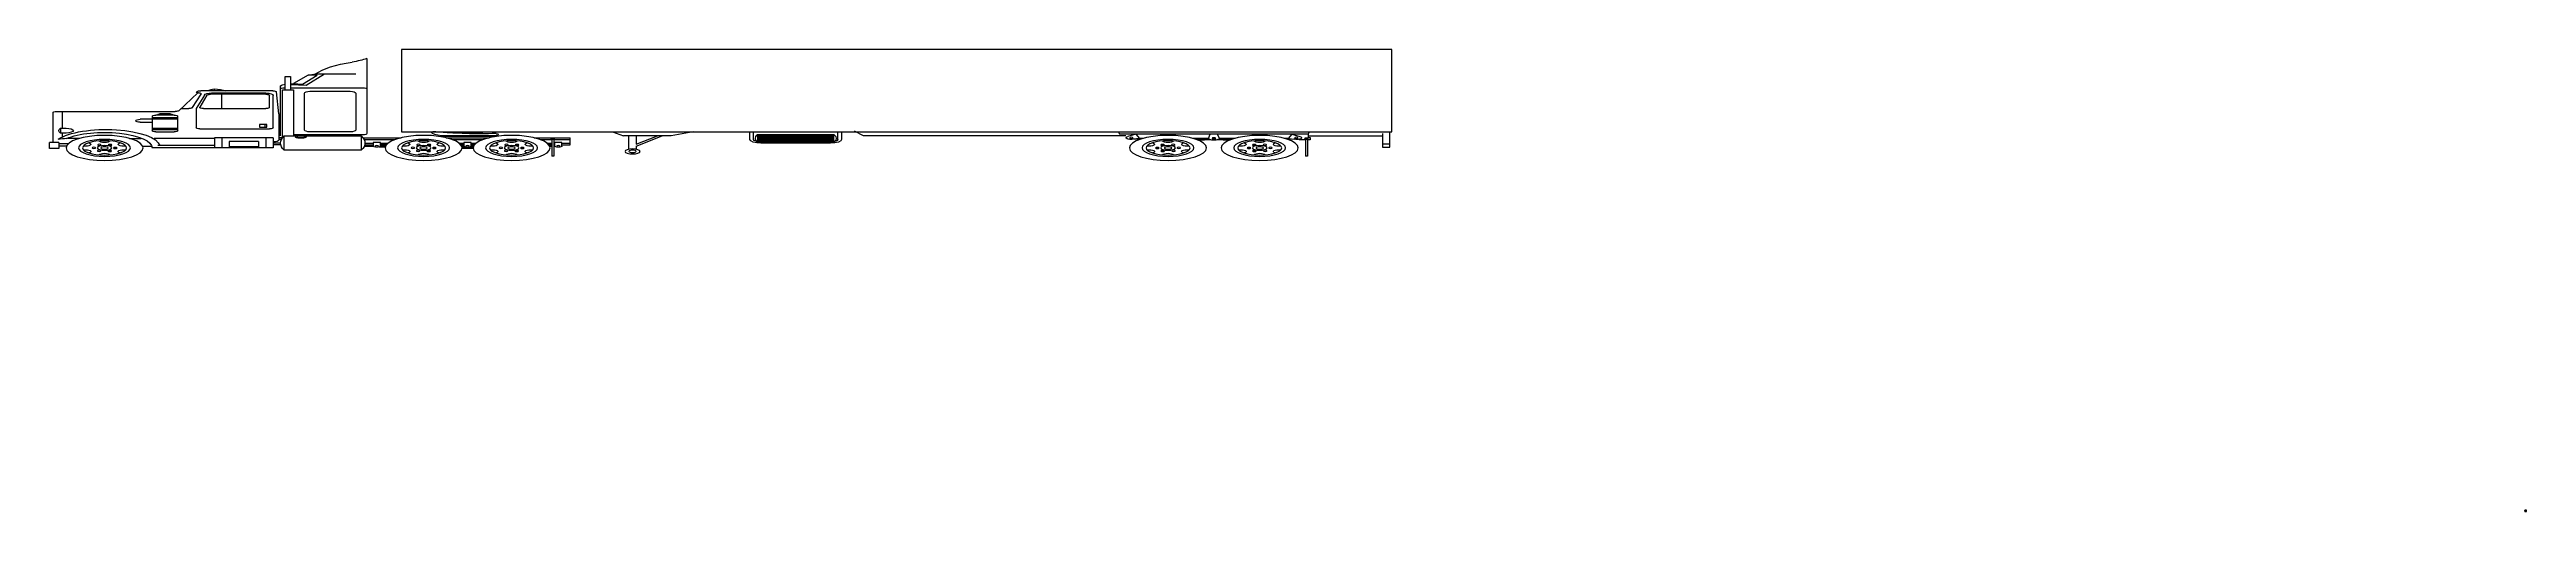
# Paper-space layout 'BRM' of a CAD drawing. Header units: metres. Extents: x -1138886 to 820, y 10 to 212473.
import ezdxf

# ---------------------------------------------------------------- set-up
doc = ezdxf.new("R2010")
doc.units = ezdxf.units.M
doc.header["$LTSCALE"] = 5
doc.header["$MEASUREMENT"] = 0
doc.linetypes.add('DASHED', pattern=[0.75, 0.5, -0.25])
doc.layers.add('Viewport', color=255, linetype='Continuous')
doc.styles.add('TEXTO_CUADRO', font='arial.ttf', dxfattribs={"height": 2})
doc.styles.add('TEXTO_INSTRUMENTOS', font='arial.ttf', dxfattribs={"height": 1})

# ---------------------------------------------------------------- blocks, each defined once
blk = doc.blocks.new('Cajetin')
for p, q in [((1004, 372), (1004, 404)), ((1357, 357), (1399, 357))]:
    blk.add_line(p, q)
for points in [[(1524, 240), (1524, 404), (931, 404), (931, 240)], [(931, 338), (1004, 338), (1004, 240)], [(1004, 338), (1350, 338)], [(1252, 338), (1252, 404)], [(1524, 338), (1350, 338), (1350, 240)]]:
    blk.add_lwpolyline(points)
at = {"lineweight": 20}
blk.add_lwpolyline([(931, 372), (1146, 372), (1146, 404), (1146, 338)], dxfattribs=at)
at = {"attachment_point": 1, "style": 'TEXTO_CUADRO'}
for s, width, insert, char_height in [('\\pxqc;Fecha', 73.28, (914, 401), 7.47), ('\\pxqc;Escala', 73.28, (919, 329), 7.47), ('Designación', 73.28, (1014, 330), 8.59), ('\\pxqc;Nombre', 73.28, (1002, 396), 7.47), ('\\pxqc;Firma', 73.28, (1154, 396), 7.47), ('\\pxqc;UNIVERSIDAD DE GRANADA', 229.8, (1267, 394), 8.59), ('\\pxqc;Departamento de Ingeniería Química', 229.8, (1267, 373), 7.19), ('\\pxqc;Nº Plano', 98.68, (1350, 330), 8.59)]:
    blk.add_mtext_dynamic_manual_height_columns(s, width=width, gutter_width=37.3, heights=[0], dxfattribs=dict(at, insert=insert, char_height=char_height))
blk = doc.blocks.new('vh26-b')
for p, q in [((15460, 19368), (28960, 19368)), ((15460, 15918), (15460, 19368)), ((28960, 19368), (28960, 15918)), ((29435, 18993), (29435, 15843)), ((30135, 18343), (29585, 18343)), ((30260, 17868), (30010, 18343)), ((30110, 18293), (30235, 18293)), ((30310, 17918), (30110, 18293)), ((30235, 18293), (30135, 18343)), ((30235, 18293), (30435, 17943)), ((30548, 18243), (30473, 18243)), ((30473, 18243), (30473, 17681)), ((30548, 17681), (30548, 18243)), ((30473, 17907), (30260, 17868)), ((30435, 17943), (30310, 17918)), ((30473, 17931), (30435, 17943)), ((30588, 17883), (30548, 17910)), ((30473, 17768), (29485, 17768)), ((30210, 17618), (29660, 17618)), ((30585, 17681), (30435, 17681)), ((30435, 17681), (30435, 15756)), ((30560, 17768), (30548, 17768)), ((30585, 15668), (30585, 17681)), ((30610, 15743), (30610, 17841)), ((30635, 16668), (30667, 17595)), ((30717, 17643), (31699, 17643)), ((31510, 17643), (31510, 17718)), ((31730, 17555), (31761, 17563)), ((31746, 17609), (31761, 17563)), ((29585, 17543), (29585, 15993)), ((30285, 15993), (30285, 17543)), ((30710, 16093), (30710, 17443)), ((30760, 16943), (30760, 17443)), ((30810, 17543), (31551, 17543)), ((30810, 17493), (31567, 17493)), ((31410, 16893), (31410, 17493)), ((31617, 17451), (31712, 16952)), ((31649, 17460), (31759, 16902)), ((31812, 16933), (31694, 17497)), ((31740, 17558), (31999, 16802)), ((31663, 16893), (30810, 16893)), ((31760, 16892), (31760, 16093)), ((31968, 16893), (31861, 16893)), ((30635, 16668), (30635, 15568)), ((32010, 15968), (32010, 16568)), ((33685, 16768), (32046, 16768)), ((32060, 16618), (32310, 16618)), ((32085, 16618), (32085, 16643)), ((32110, 16668), (32260, 16668)), ((32285, 16643), (32285, 16618)), ((32360, 16568), (32360, 15968)), ((33585, 16068), (33585, 16768)), ((33710, 15468), (33710, 16743)), ((30798, 16118), (30798, 16218)), ((30798, 16218), (30898, 16218)), ((30823, 16218), (30823, 16118)), ((30898, 16218), (30898, 16118)), ((32360, 16518), (32010, 16518)), ((32360, 16468), (32010, 16468)), ((32360, 16443), (32523, 16443)), ((32523, 16318), (32360, 16318)), ((28960, 15918), (15460, 15918)), ((15485, 15268), (15485, 15918)), ((16585, 15918), (16598, 15818)), ((19185, 15918), (19173, 15818)), ((22660, 15743), (22785, 15943)), ((22960, 15918), (22960, 15593)), ((23010, 15593), (23010, 15918)), ((24160, 15593), (24160, 15918)), ((24210, 15593), (24210, 15918)), ((24985, 15918), (25285, 15743)), ((26085, 15918), (25935, 15743)), ((27860, 15893), (28010, 15893)), ((27860, 15893), (27860, 15843)), ((27985, 15893), (27985, 15918)), ((28260, 15893), (28110, 15893)), ((28135, 15893), (28135, 15918)), ((28260, 15868), (28260, 15893)), ((28492, 15913), (28534, 15913)), ((28555, 15901), (28534, 15913)), ((29660, 15918), (30210, 15918)), ((31710, 16043), (30760, 16043)), ((30898, 16118), (30798, 16118)), ((32360, 16068), (32010, 16068)), ((32360, 16018), (32010, 16018)), ((32310, 15918), (32060, 15918)), ((33610, 16068), (33535, 16068)), ((33610, 16068), (33610, 15868)), ((15585, 15843), (15585, 15268)), ((16585, 15743), (15585, 15743)), ((16573, 15681), (16573, 15581)), ((16598, 15681), (16573, 15681)), ((16573, 15581), (16610, 15581)), ((16598, 15818), (19173, 15818)), ((16598, 15818), (16598, 15681)), ((16610, 15606), (16610, 14893)), ((16635, 15606), (16635, 14893)), ((16635, 15581), (16723, 15581)), ((16823, 15818), (16713, 15721)), ((16723, 15581), (16723, 15608)), ((16873, 15643), (16790, 15604)), ((16797, 15607), (16866, 15590)), ((16823, 15818), (16873, 15643)), ((16833, 15624), (16886, 15611)), ((16868, 15641), (16907, 15631)), ((16873, 15643), (16920, 15643)), ((17600, 15643), (17810, 15643)), ((17641, 15604), (17811, 15631)), ((17661, 15582), (17819, 15607)), ((17679, 15559), (17838, 15585)), ((17810, 15643), (17835, 15818)), ((17932, 15585), (18091, 15559)), ((17960, 15643), (17935, 15818)), ((17951, 15607), (18109, 15582)), ((17959, 15631), (18129, 15604)), ((17960, 15643), (18170, 15643)), ((18850, 15643), (18898, 15643)), ((18863, 15631), (18902, 15641)), ((18885, 15611), (18938, 15624)), ((18948, 15818), (18898, 15643)), ((18898, 15643), (18980, 15604)), ((18904, 15590), (18973, 15607)), ((18948, 15818), (19057, 15721)), ((19085, 15743), (22660, 15743)), ((23060, 15793), (24110, 15793)), ((23060, 15743), (24110, 15743)), ((23060, 15693), (24110, 15693)), ((23060, 15643), (24110, 15643)), ((23060, 15593), (24110, 15593)), ((23060, 15543), (24110, 15543)), ((25285, 15743), (25935, 15743)), ((25760, 15318), (25406, 15743)), ((25760, 15396), (25471, 15743)), ((25760, 15743), (25760, 15396)), ((25860, 15193), (25860, 15743)), ((26660, 15368), (26660, 15668)), ((27152, 15668), (26660, 15668)), ((26885, 15593), (26660, 15593)), ((26885, 15606), (26885, 14893)), ((26910, 15606), (26910, 14893)), ((27069, 15593), (26910, 15593)), ((27672, 15770), (28416, 15747)), ((27684, 15718), (28437, 15718)), ((28352, 15668), (27768, 15668)), ((28269, 15593), (27851, 15593)), ((27860, 15843), (28260, 15868)), ((27985, 15760), (27985, 15718)), ((28135, 15718), (28135, 15756)), ((29483, 15668), (28968, 15668)), ((29472, 15593), (29051, 15593)), ((29485, 15793), (30435, 15793)), ((29510, 15743), (29510, 15143)), ((30285, 15743), (29510, 15743)), ((30285, 15768), (30285, 15702)), ((30385, 15768), (30385, 15702)), ((30560, 15743), (30385, 15743)), ((30560, 15143), (30560, 15743)), ((30586, 15668), (30635, 15668)), ((30598, 15593), (30635, 15593)), ((30710, 15668), (30710, 15243)), ((30710, 15668), (31510, 15668)), ((30810, 15668), (30810, 15243)), ((31410, 15668), (31410, 15243)), ((31510, 15668), (31510, 15243)), ((31510, 15643), (32335, 15643)), ((32670, 15643), (32509, 15643)), ((33350, 15643), (33513, 15643)), ((33535, 15868), (33610, 15868)), ((33585, 15718), (33585, 15868)), ((15585, 15418), (15485, 15418)), ((15585, 15268), (15485, 15268)), ((24110, 15493), (23060, 15493)), ((23110, 15443), (24060, 15443)), ((25760, 15318), (25760, 15193)), ((26773, 15443), (26660, 15443)), ((26773, 15368), (26660, 15368)), ((26773, 15318), (26773, 15468)), ((26773, 15468), (26873, 15468)), ((26873, 15468), (26873, 15318)), ((26885, 15443), (26873, 15443)), ((26885, 15366), (26873, 15368)), ((26885, 15341), (26873, 15343)), ((26885, 15316), (26873, 15318)), ((26874, 15393), (26884, 15392)), ((26975, 15443), (26910, 15443)), ((26948, 15358), (26910, 15363)), ((26943, 15334), (26910, 15338)), ((26939, 15310), (26910, 15313)), ((26912, 15388), (26952, 15383)), ((28010, 15443), (27946, 15443)), ((27965, 15387), (28009, 15393)), ((28010, 15368), (27971, 15363)), ((28010, 15343), (27976, 15339)), ((28010, 15318), (27980, 15314)), ((27985, 15268), (28136, 15268)), ((27985, 15218), (28136, 15218)), ((28010, 15468), (28110, 15468)), ((28010, 15318), (28010, 15468)), ((28110, 15468), (28110, 15318)), ((28175, 15443), (28110, 15443)), ((28110, 15368), (28149, 15363)), ((28110, 15343), (28144, 15339)), ((28110, 15318), (28140, 15314)), ((28155, 15387), (28112, 15393)), ((29248, 15443), (29146, 15443)), ((29248, 15443), (29146, 15443)), ((29168, 15383), (29246, 15393)), ((29248, 15368), (29172, 15358)), ((29248, 15343), (29177, 15334)), ((29248, 15318), (29181, 15310)), ((29185, 15269), (29268, 15278)), ((29248, 15318), (29248, 15468)), ((29248, 15468), (29348, 15468)), ((29335, 15285), (29471, 15301)), ((29348, 15468), (29348, 15318)), ((29460, 15443), (29348, 15443)), ((29463, 15368), (29348, 15368)), ((29348, 15336), (29465, 15348)), ((30607, 15368), (30710, 15368)), ((30610, 15443), (30710, 15443)), ((30710, 15243), (32360, 15243)), ((30910, 15518), (31310, 15518)), ((30910, 15518), (30910, 15293)), ((30910, 15293), (31310, 15293)), ((31310, 15518), (31310, 15293)), ((31510, 15343), (32285, 15343)), ((32491, 15318), (32364, 15318)), ((33505, 15418), (33635, 15418)), ((33530, 15318), (33635, 15318)), ((33635, 15468), (33635, 15218)), ((33635, 15468), (33760, 15468)), ((33635, 15218), (33760, 15218)), ((33760, 15218), (33760, 15468)), ((16610, 14893), (16635, 14893)), ((26885, 14893), (26910, 14893)), ((29510, 15143), (30560, 15143))]:
    blk.add_line(p, q)
for centre, radius in [((16623, 15631), 25), ((17260, 15243), 525), ((16760, 15668), 25), ((17260, 15243), 354), ((17260, 15243), 300), ((17885, 15643), 25), ((18510, 15243), 525), ((18510, 15243), 354), ((18510, 15243), 300), ((19010, 15668), 25), ((26898, 15631), 25), ((27460, 15243), 525), ((27460, 15243), 354), ((27460, 15243), 300), ((28660, 15243), 525), ((28660, 15243), 354), ((28660, 15243), 300), ((33010, 15243), 525), ((33010, 15243), 354), ((33010, 15243), 300), ((17114, 15246), 25), ((17260, 15243), 100), ((17189, 15371), 25), ((17260, 15243), 50), ((17335, 15368), 25), ((17406, 15241), 25), ((18364, 15246), 25), ((18510, 15243), 100), ((18439, 15371), 25), ((18510, 15243), 50), ((18585, 15368), 25), ((18656, 15241), 25), ((25810, 15096), 103), ((26823, 15318), 25), ((27314, 15241), 25), ((27385, 15368), 25), ((27460, 15243), 100), ((27460, 15243), 50), ((27531, 15371), 25), ((27606, 15246), 25), ((28060, 15318), 25), ((28514, 15241), 25), ((28585, 15368), 25), ((28660, 15243), 100), ((28660, 15243), 50), ((28731, 15371), 25), ((28806, 15246), 25), ((29298, 15318), 25), ((32864, 15241), 25), ((32935, 15368), 25), ((33010, 15243), 100), ((33010, 15243), 50), ((33081, 15371), 25), ((33156, 15246), 25), ((17185, 15118), 25), ((17331, 15116), 25), ((18435, 15118), 25), ((18581, 15116), 25), ((25810, 15096), 50), ((27389, 15116), 25), ((27535, 15118), 25), ((28589, 15116), 25), ((28735, 15118), 25), ((32939, 15116), 25), ((33085, 15118), 25)]:
    blk.add_circle(centre, radius)
for centre, radius, start, end in [((29851, 19339), 541, 219.7813, 246.4789), ((29191, 17899), 1044, 25.2036, 64.7964), ((29485, 17718), 50, 90, 180), ((29660, 17543), 75, 90, 180), ((30210, 17543), 75, 0, 90), ((30560, 17718), 50, 0, 90), ((30560, 17841), 50, 0, 56.3099), ((30717, 17593), 50, 90, 178.0234), ((31573, 17406), 319, 101.3099, 131.8202), ((31510, 17643), 75, 0, 90), ((31699, 17593), 50, 18.0042, 90), ((30810, 17443), 100, 90, 180), ((30810, 17443), 50, 90, 180), ((31551, 17443), 100, 9.6888, 90), ((31567, 17443), 50, 8.8807, 90), ((31743, 17507), 50, 104.7436, 190.6197), ((30810, 16943), 50, 180, 270), ((31663, 16943), 50, 270, 10.796), ((31710, 16892), 50, 0, 11.1368), ((31861, 16943), 50, 191.8164, 270), ((32046, 16818), 50, 198.9123, 270), ((32060, 16568), 50, 90, 180), ((32110, 16643), 25, 90, 180), ((32260, 16643), 25, 0, 90), ((32310, 16568), 50, 0, 90), ((33685, 16743), 25, 0, 90), ((32523, 16381), 62.5, 270, 90), ((27890, 18227), 2391, 264.7674, 284.5833), ((28347, 15950), 214, 288.7478, 346.8571), ((29660, 15993), 75, 180, 270), ((30210, 15993), 75, 270, 0), ((30760, 16093), 50, 180, 270), ((31710, 16093), 50, 270, 0), ((32060, 15968), 50, 180, 270), ((32987, 15285), 731, 26.3446, 175.448), ((32310, 15968), 50, 270, 0), ((33010, 15243), 650, 36.9127, 180), ((33535, 15968), 100, 90, 270), ((33423, 15968), 212, 331.9275, 28.0725), ((16760, 15668), 70.7, 131.5857, 295.3195), ((17885, 15643), 75, 180, 0), ((19010, 15668), 70.7, 244.6805, 48.4143), ((23110, 15593), 150, 180, 270), ((23110, 15593), 100, 180, 270), ((23485, 15643), 451, 160.56, 199.44), ((24060, 15593), 100, 270, 0), ((24060, 15593), 150, 270, 0), ((23685, 15643), 451, 340.56, 19.44), ((27679, 15808), 38.8, 101.3099, 258.6901), ((29485, 15843), 50, 180, 270), ((30385, 15443), 925, 161.0754, 198.9246), ((30298, 15702), 38.3, 180, 219.6393), ((30316, 15716), 60.9, 219.6393, 243.4349), ((30298, 15768), 13.3, 140.3607, 180), ((30298, 15768), 13.3, 180, 219.6393), ((30298, 15702), 13.3, 180, 219.6393), ((30316, 15754), 35.9, 116.5651, 140.3607), ((30316, 15782), 35.9, 219.6393, 243.4349), ((30316, 15716), 35.9, 219.6393, 243.4349), ((30328, 15740), 86.9, 243.4349, 258.2991), ((30328, 15730), 61.9, 101.7009, 116.5651), ((30328, 15806), 61.9, 243.4349, 258.2991), ((30328, 15740), 61.9, 243.4349, 258.2991), ((30335, 15777), 125, 258.2991, 270), ((30335, 15693), 99.7, 90, 101.7009), ((30335, 15843), 99.7, 258.2991, 270), ((30335, 15777), 99.7, 258.2991, 270), ((30335, 15693), 99.7, 78.2991, 90), ((30335, 15843), 99.7, 270, 281.7009), ((30335, 15777), 99.7, 270, 281.7009), ((30335, 15777), 125, 270, 281.7009), ((30343, 15730), 61.9, 63.4349, 78.2991), ((30343, 15806), 61.9, 281.7009, 296.5651), ((30343, 15740), 61.9, 281.7009, 296.5651), ((30343, 15740), 86.9, 281.7009, 296.5651), ((30354, 15754), 35.9, 39.6393, 63.4349), ((30354, 15782), 35.9, 296.5651, 320.3607), ((30354, 15716), 35.9, 296.5651, 320.3607), ((30372, 15768), 13.3, 0, 39.6393), ((30372, 15768), 13.3, 320.3607, 0), ((30372, 15702), 13.3, 320.3607, 360), ((30354, 15716), 60.9, 296.5651, 320.3607), ((30372, 15702), 38.3, 320.3607, 360), ((29685, 15443), 925, 341.0754, 18.9246), ((30710, 15568), 75, 180, 270), ((33676, 16031), 423, 249.8918, 265.3383), ((17000, 15393), 75, 249.5941, 50.4059), ((17260, 15543), 75, 189.5941, 350.4059), ((17520, 15393), 75, 129.5941, 290.4059), ((18250, 15393), 75, 249.5941, 50.4059), ((18510, 15543), 75, 189.5941, 350.4059), ((18770, 15393), 75, 129.5941, 290.4059), ((26823, 15318), 50, 180, 0), ((27200, 15393), 75, 249.5941, 50.4059), ((27460, 15543), 75, 189.5941, 350.4059), ((27720, 15393), 75, 129.5941, 290.4059), ((28060, 15318), 50, 180, 0), ((28400, 15393), 75, 249.5941, 50.4059), ((28660, 15543), 75, 189.5941, 350.4059), ((28920, 15393), 75, 129.5941, 290.4059), ((29298, 15318), 50, 180, 0), ((32750, 15393), 75, 249.5941, 50.4059), ((33010, 15543), 75, 189.5941, 350.4059), ((33270, 15393), 75, 129.5941, 290.4059), ((17000, 15093), 75, 309.5941, 110.4059), ((17260, 14943), 75, 9.5941, 170.4059), ((17520, 15093), 75, 69.5941, 230.4059), ((18250, 15093), 75, 309.5941, 110.4059), ((18510, 14943), 75, 9.5941, 170.4059), ((18770, 15093), 75, 69.5941, 230.4059), ((27200, 15093), 75, 309.5941, 110.4059), ((27460, 14943), 75, 9.5941, 170.4059), ((27720, 15093), 75, 69.5941, 230.4059), ((28400, 15093), 75, 309.5941, 110.4059), ((28660, 14943), 75, 9.5941, 170.4059), ((28920, 15093), 75, 69.5941, 230.4059), ((32750, 15093), 75, 309.5941, 110.4059), ((33010, 14943), 75, 9.5941, 170.4059), ((33270, 15093), 75, 69.5941, 230.4059)]:
    blk.add_arc(centre, radius, start, end)

psp = doc.layouts.new('BRM')

# ---------------------------------------------------------------- linework, layer by layer
at = {"color": 5, "linetype": 'DASHED', "lineweight": 35}
psp.add_line((797, 441), (32, 441), dxfattribs=at)
at = {"lineweight": 35}
for p, q in [((117, 157), (100, 157)), ((117, 152), (100, 152)), ((101, 341), (117, 341)), ((108, 447), (105, 447)), ((108, 444), (105, 444)), ((108, 447), (127, 447)), ((108, 444), (124, 444)), ((112, 199), (112, 196)), ((112, 199), (187, 199)), ((112, 196), (188, 196)), ((117, 436), (117, 342)), ((117, 341), (452, 341)), ((117, 341), (117, 341)), ((117, 250), (452, 250)), ((117, 145), (117, 250)), ((117, 145), (452, 145)), ((180, 436), (389, 436)), ((180, 341), (180, 436)), ((180, 250), (180, 145)), ((183, 342), (183, 345)), ((186, 342), (183, 342)), ((186, 342), (186, 341)), ((186, 250), (186, 145)), ((189, 342), (189, 341)), ((189, 342), (192, 342)), ((189, 244), (189, 242)), ((189, 242), (189, 244)), ((189, 238), (189, 236)), ((189, 236), (189, 238)), ((189, 232), (189, 230)), ((189, 230), (189, 232)), ((189, 225), (189, 224)), ((189, 224), (189, 225)), ((189, 219), (189, 217)), ((189, 217), (189, 219)), ((189, 213), (189, 211)), ((189, 211), (189, 213)), ((189, 207), (189, 205)), ((189, 205), (189, 207)), ((189, 201), (189, 200)), ((189, 200), (189, 201)), ((189, 194), (189, 196)), ((189, 194), (189, 196)), ((189, 196), (189, 194)), ((189, 188), (189, 190)), ((189, 190), (189, 188)), ((189, 182), (189, 184)), ((189, 184), (189, 182)), ((189, 176), (189, 178)), ((189, 178), (189, 176)), ((189, 170), (189, 172)), ((189, 172), (189, 170)), ((189, 164), (189, 166)), ((189, 166), (189, 164)), ((189, 160), (189, 158)), ((189, 152), (189, 153)), ((189, 153), (189, 152)), ((190, 196), (203, 196)), ((191, 199), (202, 199)), ((192, 342), (192, 345)), ((198, 342), (198, 345)), ((201, 342), (198, 342)), ((201, 342), (201, 341)), ((201, 250), (201, 145)), ((204, 342), (204, 341)), ((204, 342), (207, 342)), ((204, 250), (204, 248)), ((204, 244), (204, 242)), ((204, 242), (204, 244)), ((204, 244), (204, 242)), ((204, 238), (204, 236)), ((204, 236), (204, 238)), ((204, 238), (204, 236)), ((204, 232), (204, 230)), ((204, 230), (204, 232)), ((204, 232), (204, 230)), ((204, 225), (204, 224)), ((204, 224), (204, 225)), ((204, 225), (204, 224)), ((204, 219), (204, 217)), ((204, 217), (204, 219)), ((204, 219), (204, 217)), ((204, 213), (204, 211)), ((204, 211), (204, 213)), ((204, 213), (204, 211)), ((204, 207), (204, 205)), ((204, 205), (204, 207)), ((204, 207), (204, 205)), ((204, 201), (204, 200)), ((204, 200), (204, 201)), ((204, 201), (204, 200)), ((204, 196), (204, 194)), ((204, 194), (204, 196)), ((204, 194), (204, 196)), ((204, 196), (204, 194)), ((204, 190), (204, 188)), ((204, 188), (204, 190)), ((204, 190), (204, 188)), ((204, 184), (204, 182)), ((204, 182), (204, 184)), ((204, 184), (204, 182)), ((204, 178), (204, 176)), ((204, 176), (204, 178)), ((204, 178), (204, 176)), ((204, 172), (204, 170)), ((204, 170), (204, 172)), ((204, 172), (204, 170)), ((204, 166), (204, 164)), ((204, 164), (204, 166)), ((204, 166), (204, 164)), ((204, 160), (204, 158)), ((204, 160), (204, 158)), ((204, 153), (204, 152)), ((204, 152), (204, 153)), ((204, 153), (204, 152)), ((204, 147), (204, 145)), ((205, 196), (215, 196)), ((206, 199), (214, 199)), ((207, 342), (207, 345)), ((210, 342), (210, 345)), ((213, 342), (210, 342)), ((213, 342), (213, 341)), ((213, 250), (213, 145)), ((216, 342), (216, 341)), ((216, 342), (219, 342)), ((216, 250), (216, 248)), ((216, 244), (216, 242)), ((216, 242), (216, 244)), ((216, 244), (216, 242)), ((216, 238), (216, 236)), ((216, 236), (216, 238)), ((216, 238), (216, 236)), ((216, 232), (216, 230)), ((216, 230), (216, 232)), ((216, 232), (216, 230)), ((216, 225), (216, 224)), ((216, 224), (216, 225)), ((216, 225), (216, 224)), ((216, 219), (216, 217)), ((216, 217), (216, 219)), ((216, 219), (216, 217)), ((216, 213), (216, 211)), ((216, 211), (216, 213)), ((216, 213), (216, 211)), ((216, 207), (216, 205)), ((216, 205), (216, 207)), ((216, 207), (216, 205)), ((216, 201), (216, 200)), ((216, 200), (216, 201)), ((216, 201), (216, 200)), ((216, 196), (216, 194)), ((216, 194), (216, 196)), ((216, 194), (216, 196)), ((216, 196), (216, 194)), ((216, 190), (216, 188)), ((216, 188), (216, 190)), ((216, 190), (216, 188)), ((216, 184), (216, 182)), ((216, 182), (216, 184)), ((216, 184), (216, 182)), ((216, 178), (216, 176)), ((216, 176), (216, 178)), ((216, 178), (216, 176)), ((216, 172), (216, 170)), ((216, 170), (216, 172)), ((216, 172), (216, 170)), ((216, 166), (216, 164)), ((216, 164), (216, 166)), ((216, 166), (216, 164)), ((216, 160), (216, 158)), ((216, 160), (216, 158)), ((216, 153), (216, 152)), ((216, 152), (216, 153)), ((216, 153), (216, 152)), ((216, 147), (216, 145)), ((217, 196), (227, 196)), ((218, 199), (226, 199)), ((219, 342), (219, 345)), ((222, 342), (222, 345)), ((225, 342), (222, 342)), ((225, 342), (225, 341)), ((225, 250), (225, 145)), ((228, 342), (228, 341)), ((228, 342), (231, 342)), ((228, 250), (228, 248)), ((228, 244), (228, 242)), ((228, 242), (228, 244)), ((228, 244), (228, 242)), ((228, 238), (228, 236)), ((228, 236), (228, 238)), ((228, 238), (228, 236)), ((228, 232), (228, 230)), ((228, 230), (228, 232)), ((228, 232), (228, 230)), ((228, 225), (228, 224)), ((228, 224), (228, 225)), ((228, 225), (228, 224)), ((228, 219), (228, 217)), ((228, 217), (228, 219)), ((228, 219), (228, 217)), ((228, 213), (228, 211)), ((228, 211), (228, 213)), ((228, 213), (228, 211)), ((228, 207), (228, 205)), ((228, 205), (228, 207)), ((228, 207), (228, 205)), ((228, 201), (228, 200)), ((228, 200), (228, 201)), ((228, 201), (228, 200)), ((228, 196), (228, 194)), ((228, 194), (228, 196)), ((228, 194), (228, 196)), ((228, 196), (228, 194)), ((228, 190), (228, 188)), ((228, 188), (228, 190)), ((228, 190), (228, 188)), ((228, 184), (228, 182)), ((228, 182), (228, 184)), ((228, 184), (228, 182)), ((228, 178), (228, 176)), ((228, 176), (228, 178)), ((228, 178), (228, 176)), ((228, 172), (228, 170)), ((228, 170), (228, 172)), ((228, 172), (228, 170)), ((228, 166), (228, 164)), ((228, 164), (228, 166)), ((228, 166), (228, 164)), ((228, 160), (228, 158)), ((228, 160), (228, 158)), ((228, 153), (228, 152)), ((228, 152), (228, 153)), ((228, 153), (228, 152)), ((228, 147), (228, 145)), ((229, 196), (239, 196)), ((230, 199), (238, 199)), ((231, 342), (231, 345)), ((234, 342), (234, 345)), ((237, 342), (234, 342)), ((237, 342), (237, 341)), ((237, 250), (237, 145)), ((240, 342), (240, 341)), ((240, 342), (243, 342)), ((240, 250), (240, 248)), ((240, 244), (240, 242)), ((240, 242), (240, 244)), ((240, 244), (240, 242)), ((240, 238), (240, 236)), ((240, 236), (240, 238)), ((240, 238), (240, 236)), ((240, 232), (240, 230)), ((240, 230), (240, 232)), ((240, 232), (240, 230)), ((240, 225), (240, 224)), ((240, 224), (240, 225)), ((240, 225), (240, 224)), ((240, 219), (240, 217)), ((240, 217), (240, 219)), ((240, 219), (240, 217)), ((240, 213), (240, 211)), ((240, 211), (240, 213)), ((240, 213), (240, 211)), ((240, 207), (240, 205)), ((240, 205), (240, 207)), ((240, 207), (240, 205)), ((240, 201), (240, 200)), ((240, 200), (240, 201)), ((240, 201), (240, 200)), ((240, 196), (240, 194)), ((240, 194), (240, 196)), ((240, 194), (240, 196)), ((240, 196), (240, 194)), ((240, 190), (240, 188)), ((240, 188), (240, 190)), ((240, 190), (240, 188)), ((240, 184), (240, 182)), ((240, 182), (240, 184)), ((240, 184), (240, 182)), ((240, 178), (240, 176)), ((240, 176), (240, 178)), ((240, 178), (240, 176)), ((240, 172), (240, 170)), ((240, 170), (240, 172)), ((240, 172), (240, 170)), ((240, 166), (240, 164)), ((240, 164), (240, 166)), ((240, 166), (240, 164)), ((240, 160), (240, 158)), ((240, 160), (240, 158)), ((240, 153), (240, 152)), ((240, 152), (240, 153)), ((240, 153), (240, 152)), ((240, 147), (240, 145)), ((241, 196), (251, 196)), ((242, 199), (250, 199)), ((243, 342), (243, 345)), ((246, 342), (246, 345)), ((249, 342), (246, 342)), ((249, 342), (249, 341)), ((249, 250), (249, 145)), ((252, 342), (252, 341)), ((252, 342), (255, 342)), ((252, 250), (252, 248)), ((252, 244), (252, 242)), ((252, 242), (252, 244)), ((252, 244), (252, 242)), ((252, 238), (252, 236)), ((252, 236), (252, 238)), ((252, 238), (252, 236)), ((252, 232), (252, 230)), ((252, 230), (252, 232)), ((252, 232), (252, 230)), ((252, 225), (252, 224)), ((252, 224), (252, 225)), ((252, 225), (252, 224)), ((252, 219), (252, 217)), ((252, 217), (252, 219)), ((252, 219), (252, 217)), ((252, 213), (252, 211)), ((252, 211), (252, 213)), ((252, 213), (252, 211)), ((252, 207), (252, 205)), ((252, 205), (252, 207)), ((252, 207), (252, 205)), ((252, 201), (252, 200)), ((252, 200), (252, 201)), ((252, 201), (252, 200)), ((252, 196), (252, 194)), ((252, 194), (252, 196)), ((252, 194), (252, 196)), ((252, 196), (252, 194)), ((252, 190), (252, 188)), ((252, 188), (252, 190)), ((252, 190), (252, 188)), ((252, 184), (252, 182)), ((252, 182), (252, 184)), ((252, 184), (252, 182)), ((252, 178), (252, 176)), ((252, 176), (252, 178)), ((252, 178), (252, 176)), ((252, 172), (252, 170)), ((252, 170), (252, 172)), ((252, 172), (252, 170)), ((252, 166), (252, 164)), ((252, 164), (252, 166)), ((252, 166), (252, 164)), ((252, 160), (252, 158)), ((252, 160), (252, 158)), ((252, 153), (252, 152)), ((252, 152), (252, 153)), ((252, 153), (252, 152)), ((252, 147), (252, 145)), ((253, 196), (263, 196)), ((254, 199), (262, 199)), ((255, 342), (255, 345)), ((258, 342), (258, 345)), ((261, 342), (258, 342)), ((261, 342), (261, 341)), ((261, 250), (261, 145)), ((264, 342), (264, 341)), ((264, 342), (267, 342)), ((264, 250), (264, 248)), ((264, 244), (264, 242)), ((264, 242), (264, 244)), ((264, 244), (264, 242)), ((264, 238), (264, 236)), ((264, 236), (264, 238)), ((264, 238), (264, 236)), ((264, 232), (264, 230)), ((264, 230), (264, 232)), ((264, 232), (264, 230)), ((264, 225), (264, 224)), ((264, 224), (264, 225)), ((264, 225), (264, 224)), ((264, 219), (264, 217)), ((264, 217), (264, 219)), ((264, 219), (264, 217)), ((264, 213), (264, 211)), ((264, 211), (264, 213)), ((264, 213), (264, 211)), ((264, 207), (264, 205)), ((264, 205), (264, 207)), ((264, 207), (264, 205)), ((264, 201), (264, 200)), ((264, 200), (264, 201)), ((264, 201), (264, 200)), ((264, 196), (264, 194)), ((264, 194), (264, 196)), ((264, 194), (264, 196)), ((264, 196), (264, 194)), ((264, 190), (264, 188)), ((264, 188), (264, 190)), ((264, 190), (264, 188)), ((264, 184), (264, 182)), ((264, 182), (264, 184)), ((264, 184), (264, 182)), ((264, 178), (264, 176)), ((264, 176), (264, 178)), ((264, 178), (264, 176)), ((264, 172), (264, 170)), ((264, 170), (264, 172)), ((264, 172), (264, 170)), ((264, 166), (264, 164)), ((264, 164), (264, 166)), ((264, 166), (264, 164)), ((264, 160), (264, 158)), ((264, 160), (264, 158)), ((264, 153), (264, 152)), ((264, 152), (264, 153)), ((264, 153), (264, 152)), ((264, 147), (264, 145)), ((265, 196), (275, 196)), ((266, 199), (274, 199)), ((267, 342), (267, 345)), ((270, 342), (270, 345)), ((273, 342), (270, 342)), ((273, 342), (273, 341)), ((273, 250), (273, 145)), ((276, 342), (276, 341)), ((276, 342), (279, 342)), ((276, 250), (276, 248)), ((276, 244), (276, 242)), ((276, 242), (276, 244)), ((276, 244), (276, 242)), ((276, 238), (276, 236)), ((276, 236), (276, 238)), ((276, 238), (276, 236)), ((276, 232), (276, 230)), ((276, 230), (276, 232)), ((276, 232), (276, 230)), ((276, 225), (276, 224)), ((276, 224), (276, 225)), ((276, 225), (276, 224)), ((276, 219), (276, 217)), ((276, 217), (276, 219)), ((276, 219), (276, 217)), ((276, 213), (276, 211)), ((276, 211), (276, 213)), ((276, 213), (276, 211)), ((276, 207), (276, 205)), ((276, 205), (276, 207)), ((276, 207), (276, 205)), ((276, 201), (276, 200)), ((276, 200), (276, 201)), ((276, 201), (276, 200)), ((276, 196), (276, 194)), ((276, 194), (276, 196)), ((276, 194), (276, 196)), ((276, 196), (276, 194)), ((276, 190), (276, 188)), ((276, 188), (276, 190)), ((276, 190), (276, 188)), ((276, 184), (276, 182)), ((276, 182), (276, 184)), ((276, 184), (276, 182)), ((276, 178), (276, 176)), ((276, 176), (276, 178)), ((276, 178), (276, 176)), ((276, 172), (276, 170)), ((276, 170), (276, 172)), ((276, 172), (276, 170)), ((276, 166), (276, 164)), ((276, 164), (276, 166)), ((276, 166), (276, 164)), ((276, 160), (276, 158)), ((276, 160), (276, 158)), ((276, 153), (276, 152)), ((276, 152), (276, 153)), ((276, 153), (276, 152)), ((276, 147), (276, 145)), ((277, 196), (287, 196)), ((278, 199), (286, 199)), ((279, 342), (279, 345)), ((282, 342), (282, 345)), ((285, 342), (282, 342)), ((285, 342), (285, 341)), ((285, 250), (285, 145)), ((288, 342), (288, 341)), ((288, 342), (291, 342)), ((288, 250), (288, 248)), ((288, 244), (288, 242)), ((288, 242), (288, 244)), ((288, 244), (288, 242)), ((288, 238), (288, 236)), ((288, 236), (288, 238)), ((288, 238), (288, 236)), ((288, 232), (288, 230)), ((288, 230), (288, 232)), ((288, 232), (288, 230)), ((288, 225), (288, 224)), ((288, 224), (288, 225)), ((288, 225), (288, 224)), ((288, 219), (288, 217)), ((288, 217), (288, 219)), ((288, 219), (288, 217)), ((288, 213), (288, 211)), ((288, 211), (288, 213)), ((288, 213), (288, 211)), ((288, 207), (288, 205)), ((288, 205), (288, 207)), ((288, 207), (288, 205)), ((288, 201), (288, 200)), ((288, 200), (288, 201)), ((288, 201), (288, 200)), ((288, 196), (288, 194)), ((288, 194), (288, 196)), ((288, 194), (288, 196)), ((288, 196), (288, 194)), ((288, 190), (288, 188)), ((288, 188), (288, 190)), ((288, 190), (288, 188)), ((288, 184), (288, 182)), ((288, 182), (288, 184)), ((288, 184), (288, 182)), ((288, 178), (288, 176)), ((288, 176), (288, 178)), ((288, 178), (288, 176)), ((288, 172), (288, 170)), ((288, 170), (288, 172)), ((288, 172), (288, 170)), ((288, 166), (288, 164)), ((288, 164), (288, 166)), ((288, 166), (288, 164)), ((288, 160), (288, 158)), ((288, 160), (288, 158)), ((288, 153), (288, 152)), ((288, 152), (288, 153)), ((288, 153), (288, 152)), ((288, 147), (288, 145)), ((289, 196), (299, 196)), ((290, 199), (298, 199)), ((291, 342), (291, 345)), ((294, 342), (294, 345)), ((297, 342), (294, 342)), ((297, 342), (297, 341)), ((297, 250), (297, 145)), ((300, 342), (300, 341)), ((300, 342), (303, 342)), ((300, 250), (300, 248)), ((300, 244), (300, 242)), ((300, 242), (300, 244)), ((300, 244), (300, 242)), ((300, 238), (300, 236)), ((300, 236), (300, 238)), ((300, 238), (300, 236)), ((300, 232), (300, 230)), ((300, 230), (300, 232)), ((300, 232), (300, 230)), ((300, 225), (300, 224)), ((300, 224), (300, 225)), ((300, 225), (300, 224)), ((300, 219), (300, 217)), ((300, 217), (300, 219)), ((300, 219), (300, 217)), ((300, 213), (300, 211)), ((300, 211), (300, 213)), ((300, 213), (300, 211)), ((300, 207), (300, 205)), ((300, 205), (300, 207)), ((300, 207), (300, 205)), ((300, 201), (300, 200)), ((300, 200), (300, 201)), ((300, 201), (300, 200)), ((300, 196), (300, 194)), ((300, 194), (300, 196)), ((300, 194), (300, 196)), ((300, 196), (300, 194)), ((300, 190), (300, 188)), ((300, 188), (300, 190)), ((300, 190), (300, 188)), ((300, 184), (300, 182)), ((300, 182), (300, 184)), ((300, 184), (300, 182)), ((300, 178), (300, 176)), ((300, 176), (300, 178)), ((300, 178), (300, 176)), ((300, 172), (300, 170)), ((300, 170), (300, 172)), ((300, 172), (300, 170)), ((300, 166), (300, 164)), ((300, 164), (300, 166)), ((300, 166), (300, 164)), ((300, 160), (300, 158)), ((300, 160), (300, 158)), ((300, 153), (300, 152)), ((300, 152), (300, 153)), ((300, 153), (300, 152)), ((300, 147), (300, 145)), ((301, 196), (311, 196)), ((302, 199), (310, 199)), ((303, 342), (303, 345)), ((306, 342), (306, 345)), ((309, 342), (306, 342)), ((309, 342), (309, 341)), ((309, 250), (309, 145)), ((312, 342), (312, 341)), ((312, 342), (315, 342)), ((312, 250), (312, 248)), ((312, 244), (312, 242)), ((312, 242), (312, 244)), ((312, 244), (312, 242)), ((312, 238), (312, 236)), ((312, 236), (312, 238)), ((312, 238), (312, 236)), ((312, 232), (312, 230)), ((312, 230), (312, 232)), ((312, 232), (312, 230)), ((312, 225), (312, 224)), ((312, 224), (312, 225)), ((312, 225), (312, 224)), ((312, 219), (312, 217)), ((312, 217), (312, 219)), ((312, 219), (312, 217)), ((312, 213), (312, 211)), ((312, 211), (312, 213)), ((312, 213), (312, 211)), ((312, 207), (312, 205)), ((312, 205), (312, 207)), ((312, 207), (312, 205)), ((312, 201), (312, 200)), ((312, 200), (312, 201)), ((312, 201), (312, 200)), ((312, 196), (312, 194)), ((312, 194), (312, 196)), ((312, 194), (312, 196)), ((312, 196), (312, 194)), ((312, 190), (312, 188)), ((312, 188), (312, 190)), ((312, 190), (312, 188)), ((312, 184), (312, 182)), ((312, 182), (312, 184)), ((312, 184), (312, 182)), ((312, 178), (312, 176)), ((312, 176), (312, 178)), ((312, 178), (312, 176)), ((312, 172), (312, 170)), ((312, 170), (312, 172)), ((312, 172), (312, 170)), ((312, 166), (312, 164)), ((312, 164), (312, 166)), ((312, 166), (312, 164)), ((312, 160), (312, 158)), ((312, 160), (312, 158)), ((312, 153), (312, 152)), ((312, 152), (312, 153)), ((312, 153), (312, 152)), ((312, 147), (312, 145)), ((314, 199), (322, 199)), ((314, 196), (323, 196)), ((315, 342), (315, 345)), ((318, 342), (318, 345)), ((321, 342), (318, 342)), ((321, 342), (321, 341)), ((321, 250), (321, 145)), ((324, 342), (324, 341)), ((324, 342), (327, 342)), ((324, 250), (324, 248)), ((324, 244), (324, 242)), ((324, 242), (324, 244)), ((324, 244), (324, 242)), ((324, 238), (324, 236)), ((324, 236), (324, 238)), ((324, 238), (324, 236)), ((324, 232), (324, 230)), ((324, 230), (324, 232)), ((324, 232), (324, 230)), ((324, 225), (324, 224)), ((324, 224), (324, 225)), ((324, 225), (324, 224)), ((324, 219), (324, 217)), ((324, 217), (324, 219)), ((324, 219), (324, 217)), ((324, 213), (324, 211)), ((324, 211), (324, 213)), ((324, 213), (324, 211)), ((324, 207), (324, 205)), ((324, 205), (324, 207)), ((324, 207), (324, 205)), ((324, 201), (324, 200)), ((324, 200), (324, 201)), ((324, 201), (324, 200)), ((324, 196), (324, 194)), ((324, 194), (324, 196)), ((324, 194), (324, 196)), ((324, 196), (324, 194)), ((324, 190), (324, 188)), ((324, 188), (324, 190)), ((324, 190), (324, 188)), ((324, 184), (324, 182)), ((324, 182), (324, 184)), ((324, 184), (324, 182)), ((324, 178), (324, 176)), ((324, 176), (324, 178)), ((324, 178), (324, 176)), ((324, 172), (324, 170)), ((324, 170), (324, 172)), ((324, 172), (324, 170)), ((324, 166), (324, 164)), ((324, 164), (324, 166)), ((324, 166), (324, 164)), ((324, 160), (324, 158)), ((324, 160), (324, 158)), ((324, 153), (324, 152)), ((324, 152), (324, 153)), ((324, 153), (324, 152)), ((324, 147), (324, 145)), ((326, 199), (334, 199)), ((326, 196), (335, 196)), ((327, 342), (327, 345)), ((330, 342), (330, 345)), ((333, 342), (330, 342)), ((333, 342), (333, 341)), ((333, 250), (333, 145)), ((336, 342), (336, 341)), ((336, 342), (339, 342)), ((336, 250), (336, 248)), ((336, 244), (336, 242)), ((336, 242), (336, 244)), ((336, 244), (336, 242)), ((336, 238), (336, 236)), ((336, 236), (336, 238)), ((336, 238), (336, 236)), ((336, 232), (336, 230)), ((336, 230), (336, 232)), ((336, 232), (336, 230)), ((336, 225), (336, 224)), ((336, 224), (336, 225)), ((336, 225), (336, 224)), ((336, 219), (336, 217)), ((336, 217), (336, 219)), ((336, 219), (336, 217)), ((336, 213), (336, 211)), ((336, 211), (336, 213)), ((336, 213), (336, 211)), ((336, 207), (336, 205)), ((336, 205), (336, 207)), ((336, 207), (336, 205)), ((336, 201), (336, 200)), ((336, 200), (336, 201)), ((336, 201), (336, 200)), ((336, 196), (336, 194)), ((336, 194), (336, 196)), ((336, 194), (336, 196)), ((336, 196), (336, 194)), ((336, 190), (336, 188)), ((336, 188), (336, 190)), ((336, 190), (336, 188)), ((336, 184), (336, 182)), ((336, 182), (336, 184)), ((336, 184), (336, 182)), ((336, 178), (336, 176)), ((336, 176), (336, 178)), ((336, 178), (336, 176)), ((336, 172), (336, 170)), ((336, 170), (336, 172)), ((336, 172), (336, 170)), ((336, 166), (336, 164)), ((336, 164), (336, 166)), ((336, 166), (336, 164)), ((336, 160), (336, 158)), ((336, 160), (336, 158)), ((336, 153), (336, 152)), ((336, 152), (336, 153)), ((336, 153), (336, 152)), ((336, 147), (336, 145)), ((338, 199), (346, 199)), ((338, 196), (347, 196)), ((339, 342), (339, 345)), ((342, 342), (342, 345)), ((345, 342), (342, 342)), ((345, 342), (345, 341)), ((345, 250), (345, 145)), ((348, 342), (348, 341)), ((348, 342), (351, 342)), ((348, 250), (348, 248)), ((348, 244), (348, 242)), ((348, 242), (348, 244)), ((348, 244), (348, 242)), ((348, 238), (348, 236)), ((348, 236), (348, 238)), ((348, 238), (348, 236)), ((348, 232), (348, 230)), ((348, 230), (348, 232)), ((348, 232), (348, 230)), ((348, 225), (348, 224)), ((348, 224), (348, 225)), ((348, 225), (348, 224)), ((348, 219), (348, 217)), ((348, 217), (348, 219)), ((348, 219), (348, 217)), ((348, 213), (348, 211)), ((348, 211), (348, 213)), ((348, 213), (348, 211)), ((348, 207), (348, 205)), ((348, 205), (348, 207)), ((348, 207), (348, 205)), ((348, 201), (348, 200)), ((348, 200), (348, 201)), ((348, 201), (348, 200)), ((348, 196), (348, 194)), ((348, 194), (348, 196)), ((348, 194), (348, 196)), ((348, 196), (348, 194)), ((348, 190), (348, 188)), ((348, 188), (348, 190)), ((348, 190), (348, 188)), ((348, 184), (348, 182)), ((348, 182), (348, 184)), ((348, 184), (348, 182)), ((348, 178), (348, 176)), ((348, 176), (348, 178)), ((348, 178), (348, 176)), ((348, 172), (348, 170)), ((348, 170), (348, 172)), ((348, 172), (348, 170)), ((348, 166), (348, 164)), ((348, 164), (348, 166)), ((348, 166), (348, 164)), ((348, 160), (348, 158)), ((348, 160), (348, 158)), ((348, 153), (348, 152)), ((348, 152), (348, 153)), ((348, 153), (348, 152)), ((348, 147), (348, 145)), ((350, 199), (358, 199)), ((350, 196), (359, 196)), ((351, 342), (351, 345)), ((354, 342), (354, 345)), ((357, 342), (354, 342)), ((357, 342), (357, 341)), ((357, 250), (357, 145)), ((360, 342), (360, 341)), ((360, 342), (363, 342)), ((360, 250), (360, 248)), ((360, 244), (360, 242)), ((360, 242), (360, 244)), ((360, 244), (360, 242)), ((360, 238), (360, 236)), ((360, 236), (360, 238)), ((360, 238), (360, 236)), ((360, 232), (360, 230)), ((360, 230), (360, 232)), ((360, 232), (360, 230)), ((360, 225), (360, 224)), ((360, 224), (360, 225)), ((360, 225), (360, 224)), ((360, 219), (360, 217)), ((360, 217), (360, 219)), ((360, 219), (360, 217)), ((360, 213), (360, 211)), ((360, 211), (360, 213)), ((360, 213), (360, 211)), ((360, 207), (360, 205)), ((360, 205), (360, 207)), ((360, 207), (360, 205)), ((360, 201), (360, 200)), ((360, 200), (360, 201)), ((360, 201), (360, 200)), ((360, 196), (360, 194)), ((360, 194), (360, 196)), ((360, 194), (360, 196)), ((360, 196), (360, 194)), ((360, 190), (360, 188)), ((360, 188), (360, 190)), ((360, 190), (360, 188)), ((360, 184), (360, 182)), ((360, 182), (360, 184)), ((360, 184), (360, 182)), ((360, 178), (360, 176)), ((360, 176), (360, 178)), ((360, 178), (360, 176)), ((360, 172), (360, 170)), ((360, 170), (360, 172)), ((360, 172), (360, 170)), ((360, 166), (360, 164)), ((360, 164), (360, 166)), ((360, 166), (360, 164)), ((360, 160), (360, 158)), ((360, 160), (360, 158)), ((360, 153), (360, 152)), ((360, 152), (360, 153)), ((360, 153), (360, 152)), ((360, 147), (360, 145)), ((362, 199), (370, 199)), ((362, 196), (371, 196)), ((363, 342), (363, 345)), ((366, 342), (366, 345)), ((369, 342), (366, 342)), ((369, 342), (369, 341)), ((369, 250), (369, 145)), ((372, 342), (372, 341)), ((372, 342), (375, 342)), ((372, 250), (372, 248)), ((372, 244), (372, 242)), ((372, 242), (372, 244)), ((372, 244), (372, 242)), ((372, 238), (372, 236)), ((372, 236), (372, 238)), ((372, 238), (372, 236)), ((372, 232), (372, 230)), ((372, 230), (372, 232)), ((372, 232), (372, 230)), ((372, 225), (372, 224)), ((372, 224), (372, 225)), ((372, 225), (372, 224)), ((372, 219), (372, 217)), ((372, 217), (372, 219)), ((372, 219), (372, 217)), ((372, 213), (372, 211)), ((372, 211), (372, 213)), ((372, 213), (372, 211)), ((372, 207), (372, 205)), ((372, 205), (372, 207)), ((372, 207), (372, 205)), ((372, 201), (372, 200)), ((372, 200), (372, 201)), ((372, 201), (372, 200)), ((372, 196), (372, 194)), ((372, 194), (372, 196)), ((372, 194), (372, 196)), ((372, 196), (372, 194)), ((372, 190), (372, 188)), ((372, 188), (372, 190)), ((372, 190), (372, 188)), ((372, 184), (372, 182)), ((372, 182), (372, 184)), ((372, 184), (372, 182)), ((372, 178), (372, 176)), ((372, 176), (372, 178)), ((372, 178), (372, 176)), ((372, 172), (372, 170)), ((372, 170), (372, 172)), ((372, 172), (372, 170)), ((372, 166), (372, 164)), ((372, 164), (372, 166)), ((372, 166), (372, 164)), ((372, 160), (372, 158)), ((372, 160), (372, 158)), ((372, 153), (372, 152)), ((372, 152), (372, 153)), ((372, 153), (372, 152)), ((372, 147), (372, 145)), ((374, 199), (382, 199)), ((374, 196), (383, 196)), ((375, 342), (375, 345)), ((378, 342), (378, 345)), ((381, 342), (378, 342)), ((381, 342), (381, 341)), ((381, 250), (381, 145)), ((384, 342), (384, 341)), ((384, 342), (387, 342)), ((384, 250), (384, 248)), ((384, 244), (384, 242)), ((384, 242), (384, 244)), ((384, 244), (384, 242)), ((384, 238), (384, 236)), ((384, 236), (384, 238)), ((384, 238), (384, 236)), ((384, 232), (384, 230)), ((384, 230), (384, 232)), ((384, 232), (384, 230)), ((384, 225), (384, 224)), ((384, 224), (384, 225)), ((384, 225), (384, 224)), ((384, 219), (384, 217)), ((384, 217), (384, 219)), ((384, 219), (384, 217)), ((384, 213), (384, 211)), ((384, 211), (384, 213)), ((384, 213), (384, 211)), ((384, 207), (384, 205)), ((384, 205), (384, 207)), ((384, 207), (384, 205)), ((384, 201), (384, 200)), ((384, 200), (384, 201)), ((384, 201), (384, 200)), ((384, 196), (384, 194)), ((384, 194), (384, 196)), ((384, 194), (384, 196)), ((384, 196), (384, 194)), ((384, 190), (384, 188)), ((384, 188), (384, 190)), ((384, 190), (384, 188)), ((384, 184), (384, 182)), ((384, 182), (384, 184)), ((384, 184), (384, 182)), ((384, 178), (384, 176)), ((384, 176), (384, 178)), ((384, 178), (384, 176)), ((384, 172), (384, 170)), ((384, 170), (384, 172)), ((384, 172), (384, 170)), ((384, 166), (384, 164)), ((384, 164), (384, 166)), ((384, 166), (384, 164)), ((384, 160), (384, 158)), ((384, 160), (384, 158)), ((384, 153), (384, 152)), ((384, 152), (384, 153)), ((384, 153), (384, 152)), ((384, 147), (384, 145)), ((386, 199), (389, 199)), ((386, 196), (389, 196)), ((387, 342), (387, 345)), ((389, 341), (389, 445)), ((452, 445), (389, 445)), ((389, 250), (389, 145)), ((389, 250), (452, 250)), ((399, 247), (399, 240)), ((399, 247), (442, 247)), ((399, 240), (442, 240)), ((399, 235), (399, 229)), ((399, 235), (442, 235)), ((399, 229), (442, 229)), ((399, 224), (399, 217)), ((399, 224), (442, 224)), ((399, 217), (442, 217)), ((399, 213), (399, 206)), ((399, 213), (442, 213)), ((399, 206), (442, 206)), ((399, 202), (399, 195)), ((399, 202), (442, 202)), ((399, 195), (442, 195)), ((399, 190), (399, 183)), ((399, 190), (442, 190)), ((399, 183), (442, 183)), ((399, 179), (399, 172)), ((399, 179), (442, 179)), ((399, 172), (442, 172)), ((399, 168), (399, 161)), ((399, 168), (442, 168)), ((399, 161), (442, 161)), ((399, 156), (399, 150)), ((399, 156), (442, 156)), ((399, 150), (442, 150)), ((420, 448), (420, 467)), ((420, 448), (420, 445)), ((420, 250), (420, 247)), ((421, 247), (420, 247)), ((420, 240), (420, 235)), ((420, 229), (420, 224)), ((420, 217), (420, 213)), ((420, 206), (420, 202)), ((420, 195), (420, 190)), ((420, 183), (420, 179)), ((420, 172), (420, 168)), ((420, 161), (420, 156)), ((420, 150), (420, 145)), ((421, 250), (421, 247)), ((421, 240), (421, 235)), ((421, 229), (421, 224)), ((421, 217), (421, 213)), ((421, 206), (421, 202)), ((421, 195), (421, 190)), ((421, 183), (421, 179)), ((421, 172), (421, 168)), ((421, 161), (421, 156)), ((421, 150), (421, 145)), ((423, 448), (423, 464)), ((423, 448), (423, 445)), ((442, 247), (442, 240)), ((442, 235), (442, 229)), ((442, 224), (442, 217)), ((442, 213), (442, 206)), ((442, 202), (442, 195)), ((442, 190), (442, 183)), ((442, 179), (442, 172)), ((442, 168), (442, 161)), ((442, 156), (442, 150)), ((455, 361), (452, 361)), ((455, 358), (452, 358)), ((452, 145), (452, 250)), ((469, 158), (452, 158)), ((469, 153), (452, 153)), ((455, 361), (474, 361)), ((455, 358), (471, 358)), ((570, 445), (570, 341)), ((570, 412), (577, 412)), ((570, 393), (577, 393)), ((570, 386), (577, 386)), ((570, 345), (570, 342)), ((570, 341), (743, 341)), ((577, 345), (577, 426)), ((577, 426), (588, 426)), ((577, 345), (588, 345)), ((577, 342), (577, 345)), ((577, 345), (577, 345)), ((579, 342), (577, 342)), ((579, 342), (579, 341)), ((581, 429), (581, 449)), ((731, 449), (581, 449)), ((581, 429), (581, 426)), ((582, 342), (582, 341)), ((582, 342), (585, 342)), ((584, 429), (584, 445)), ((584, 445), (600, 445)), ((584, 429), (584, 426)), ((585, 345), (585, 342)), ((585, 342), (585, 345)), ((588, 426), (588, 345)), ((588, 393), (596, 393)), ((588, 386), (596, 386)), ((588, 345), (588, 342)), ((588, 345), (590, 345)), ((596, 342), (588, 342)), ((590, 345), (596, 345)), ((590, 342), (590, 341)), ((593, 342), (593, 341)), ((596, 345), (596, 426)), ((596, 426), (607, 426)), ((596, 345), (607, 345)), ((596, 345), (596, 342)), ((599, 345), (599, 342)), ((599, 345), (601, 345)), ((607, 342), (599, 342)), ((600, 429), (600, 445)), ((600, 429), (600, 426)), ((601, 342), (601, 341)), ((602, 429), (602, 445)), ((602, 445), (618, 445)), ((602, 429), (602, 426)), ((604, 342), (604, 341)), ((607, 426), (607, 345)), ((607, 393), (614, 393)), ((607, 386), (614, 386)), ((607, 345), (607, 342)), ((607, 345), (607, 345)), ((609, 345), (609, 342)), ((609, 345), (614, 345)), ((618, 342), (609, 342)), ((612, 342), (612, 341)), ((614, 345), (614, 426)), ((614, 426), (625, 426)), ((614, 345), (625, 345)), ((615, 342), (615, 341)), ((618, 429), (618, 445)), ((618, 429), (618, 426)), ((618, 345), (618, 342)), ((620, 345), (620, 342)), ((628, 342), (620, 342)), ((621, 429), (621, 445)), ((621, 445), (636, 445)), ((621, 429), (621, 426)), ((621, 345), (623, 345)), ((623, 342), (623, 341)), ((625, 426), (625, 345)), ((625, 393), (633, 393)), ((625, 386), (633, 386)), ((625, 345), (628, 345)), ((626, 342), (626, 341)), ((628, 345), (628, 342)), ((631, 345), (631, 342)), ((631, 345), (634, 345)), ((639, 342), (631, 342)), ((633, 345), (633, 426)), ((633, 426), (644, 426)), ((633, 345), (644, 345)), ((634, 342), (634, 341)), ((636, 429), (636, 445)), ((636, 429), (636, 426)), ((637, 342), (637, 341)), ((639, 429), (639, 445)), ((639, 445), (655, 445)), ((639, 429), (639, 426)), ((639, 345), (639, 342)), ((642, 345), (642, 342)), ((642, 345), (650, 345)), ((650, 342), (642, 342)), ((644, 426), (644, 345)), ((644, 393), (651, 393)), ((644, 386), (651, 386)), ((645, 342), (645, 341)), ((648, 342), (648, 341)), ((650, 345), (650, 342)), ((651, 345), (651, 426)), ((651, 426), (662, 426)), ((651, 345), (662, 345)), ((653, 345), (653, 342)), ((653, 345), (655, 345)), ((661, 342), (653, 342)), ((655, 429), (655, 445)), ((655, 429), (655, 426)), ((655, 342), (655, 341)), ((658, 429), (658, 445)), ((658, 445), (673, 445)), ((658, 429), (658, 426)), ((658, 342), (658, 341)), ((661, 345), (661, 342)), ((662, 426), (662, 345)), ((662, 393), (669, 393)), ((662, 386), (669, 386)), ((664, 345), (664, 342)), ((664, 345), (669, 345)), ((672, 342), (664, 342)), ((664, 29), (664, 32)), ((666, 342), (666, 341)), ((669, 345), (669, 426)), ((669, 426), (680, 426)), ((669, 345), (680, 345)), ((669, 342), (669, 341)), ((672, 345), (672, 342)), ((673, 429), (673, 445)), ((673, 429), (673, 426)), ((675, 345), (675, 342)), ((675, 345), (677, 345)), ((683, 342), (675, 342)), ((676, 429), (676, 445)), ((676, 445), (692, 445)), ((676, 429), (676, 426)), ((677, 342), (677, 341)), ((680, 426), (680, 345)), ((680, 393), (688, 393)), ((680, 386), (688, 386)), ((680, 345), (683, 345)), ((680, 342), (680, 341)), ((683, 345), (683, 342)), ((685, 345), (685, 342)), ((685, 345), (688, 345)), ((694, 342), (685, 342)), ((699, 345), (687, 345)), ((688, 345), (688, 426)), ((688, 426), (699, 426)), ((688, 345), (699, 345)), ((688, 342), (688, 341)), ((691, 342), (691, 341)), ((692, 429), (692, 445)), ((692, 429), (692, 426)), ((694, 429), (694, 445)), ((694, 445), (710, 445)), ((694, 429), (694, 426)), ((694, 345), (694, 342)), ((696, 345), (696, 342)), ((704, 342), (696, 342)), ((697, 345), (699, 345)), ((699, 426), (699, 345)), ((699, 393), (706, 393)), ((699, 386), (706, 386)), ((699, 345), (704, 345)), ((699, 342), (699, 341)), ((702, 342), (702, 341)), ((704, 345), (704, 342)), ((706, 345), (706, 426)), ((706, 426), (717, 426)), ((706, 345), (717, 345)), ((707, 345), (707, 342)), ((715, 342), (707, 342)), ((708, 345), (710, 345)), ((710, 429), (710, 445)), ((710, 429), (710, 426)), ((710, 342), (710, 341)), ((713, 429), (713, 445)), ((713, 445), (729, 445)), ((713, 429), (713, 426)), ((713, 342), (713, 341)), ((715, 345), (715, 342)), ((717, 426), (717, 345)), ((717, 393), (725, 393)), ((717, 386), (725, 386)), ((718, 345), (718, 342)), ((718, 345), (725, 345)), ((726, 342), (718, 342)), ((721, 342), (721, 341)), ((724, 342), (724, 341)), ((725, 345), (725, 426)), ((725, 426), (736, 426)), ((725, 345), (736, 345)), ((726, 345), (726, 342)), ((729, 429), (729, 445)), ((729, 429), (729, 426)), ((729, 345), (729, 342)), ((729, 345), (731, 345)), ((737, 342), (729, 342)), ((731, 445), (731, 449)), ((731, 429), (731, 445)), ((731, 429), (731, 426)), ((731, 342), (731, 341)), ((734, 342), (734, 341)), ((736, 426), (736, 345)), ((736, 393), (743, 393)), ((736, 386), (743, 386)), ((736, 345), (737, 345)), ((737, 345), (737, 342)), ((743, 341), (743, 445))]:
    psp.add_line(p, q, dxfattribs=at)
at = {"linetype": 'DASHED', "lineweight": 35}
for p, q in [((101, 342), (117, 342)), ((124, 444), (124, 427)), ((127, 447), (127, 427)), ((180, 342), (180, 341)), ((183, 345), (192, 345)), ((198, 345), (207, 345)), ((210, 345), (219, 345)), ((222, 345), (231, 345)), ((234, 345), (243, 345)), ((246, 345), (255, 345)), ((258, 345), (267, 345)), ((270, 345), (279, 345)), ((282, 345), (291, 345)), ((294, 345), (303, 345)), ((306, 345), (315, 345)), ((318, 345), (327, 345)), ((330, 345), (339, 345)), ((342, 345), (351, 345)), ((354, 345), (363, 345)), ((366, 345), (375, 345)), ((378, 345), (387, 345)), ((420, 467), (441, 467)), ((423, 464), (441, 464)), ((471, 358), (471, 341)), ((474, 361), (474, 341))]:
    psp.add_line(p, q, dxfattribs=at)
for points in [[(10, 10), (820, 10), (820, 551), (10, 551)], [(15, 15), (815, 15), (815, 546), (15, 546)]]:
    psp.add_lwpolyline(points, close=True)
at = {"lineweight": 35}
for points in [[(452, 445), (452, 361)], [(452, 358), (452, 341)]]:
    psp.add_lwpolyline(points, dxfattribs=at)
for centre in [(189, 246), (189, 240), (189, 234), (189, 228), (189, 221), (189, 215), (189, 209), (189, 203), (189, 198), (189, 192), (189, 186), (189, 180), (189, 174), (189, 168), (189, 162), (189, 156), (189, 149), (204, 246), (204, 240), (204, 234), (204, 228), (204, 221), (204, 215), (204, 209), (204, 203), (204, 198), (204, 192), (204, 186), (204, 180), (204, 174), (204, 168), (204, 162), (204, 156), (204, 149), (216, 246), (216, 240), (216, 234), (216, 228), (216, 221), (216, 215), (216, 209), (216, 203), (216, 198), (216, 192), (216, 186), (216, 180), (216, 174), (216, 168), (216, 162), (216, 156), (216, 149), (228, 246), (228, 240), (228, 234), (228, 228), (228, 221), (228, 215), (228, 209), (228, 203), (228, 198), (228, 192), (228, 186), (228, 180), (228, 174), (228, 168), (228, 162), (228, 156), (228, 149), (240, 246), (240, 240), (240, 234), (240, 228), (240, 221), (240, 215), (240, 209), (240, 203), (240, 198), (240, 192), (240, 186), (240, 180), (240, 174), (240, 168), (240, 162), (240, 156), (240, 149), (252, 246), (252, 240), (252, 234), (252, 228), (252, 221), (252, 215), (252, 209), (252, 203), (252, 198), (252, 192), (252, 186), (252, 180), (252, 174), (252, 168), (252, 162), (252, 156), (252, 149), (264, 246), (264, 240), (264, 234), (264, 228), (264, 221), (264, 215), (264, 209), (264, 203), (264, 198), (264, 192), (264, 186), (264, 180), (264, 174), (264, 168), (264, 162), (264, 156), (264, 149), (276, 246), (276, 240), (276, 234), (276, 228), (276, 221), (276, 215), (276, 209), (276, 203), (276, 198), (276, 192), (276, 186), (276, 180), (276, 174), (276, 168), (276, 162), (276, 156), (276, 149), (288, 246), (288, 240), (288, 234), (288, 228), (288, 221), (288, 215), (288, 209), (288, 203), (288, 198), (288, 192), (288, 186), (288, 180), (288, 174), (288, 168), (288, 162), (288, 156), (288, 149), (300, 246), (300, 240), (300, 234), (300, 228), (300, 221), (300, 215), (300, 209), (300, 203), (300, 198), (300, 192), (300, 186), (300, 180), (300, 174), (300, 168), (300, 162), (300, 156), (300, 149), (312, 246), (312, 240), (312, 234), (312, 228), (312, 221), (312, 215), (312, 209), (312, 203), (312, 198), (312, 192), (312, 186), (312, 180), (312, 174), (312, 168), (312, 162), (312, 156), (312, 149), (324, 246), (324, 240), (324, 234), (324, 228), (324, 221), (324, 215), (324, 209), (324, 203), (324, 198), (324, 192), (324, 186), (324, 180), (324, 174), (324, 168), (324, 162), (324, 156), (324, 149), (336, 246), (336, 240), (336, 234), (336, 228), (336, 221), (336, 215), (336, 209), (336, 203), (336, 198), (336, 192), (336, 186), (336, 180), (336, 174), (336, 168), (336, 162), (336, 156), (336, 149), (348, 246), (348, 240), (348, 234), (348, 228), (348, 221), (348, 215), (348, 209), (348, 203), (348, 198), (348, 192), (348, 186), (348, 180), (348, 174), (348, 168), (348, 162), (348, 156), (348, 149), (360, 246), (360, 240), (360, 234), (360, 228), (360, 221), (360, 215), (360, 209), (360, 203), (360, 198), (360, 192), (360, 186), (360, 180), (360, 174), (360, 168), (360, 162), (360, 156), (360, 149), (372, 246), (372, 240), (372, 234), (372, 228), (372, 221), (372, 215), (372, 209), (372, 203), (372, 198), (372, 192), (372, 186), (372, 180), (372, 174), (372, 168), (372, 162), (372, 156), (372, 149), (384, 246), (384, 240), (384, 234), (384, 228), (384, 221), (384, 215), (384, 209), (384, 203), (384, 198), (384, 192), (384, 186), (384, 180), (384, 174), (384, 168), (384, 162), (384, 156), (384, 149)]:
    psp.add_circle(centre, 2.12, dxfattribs=at)
for p in [(112, 199), (112, 198), (112, 196), (572, 412), (574, 412), (575, 412), (580, 429), (581, 429), (583, 429), (583, 429), (584, 429), (585, 429)]:
    psp.add_point(p, dxfattribs=at)

# ---------------------------------------------------------------- block references
for name, p, xscale, yscale, zscale in [('vh26-b', (413, 43), -33.74684546329081, 10.96809295250569, 33.74684546329081), ('Cajetin', (299, -66), 0.3382929439892932, 0.3382929439892932, 0.3382929439892932), ('Cajetin', (299, -66), 0.3382929439892932, 0.3382929439892932, 0.3382929439892932)]:
    psp.add_blockref(name, p, dxfattribs=dict(at, xscale=xscale, yscale=yscale, zscale=zscale))

# ---------------------------------------------------------------- texts
at = {"lineweight": 35, "char_height": 19, "attachment_point": 1, "style": 'TEXTO_INSTRUMENTOS'}
for s, insert in [('ALZADO', (218, 314)), ('PLANTA', (218, 118)), ('PERFIL', (608, 314))]:
    psp.add_mtext_dynamic_manual_height_columns(s, width=220.8, gutter_width=95, heights=[0], dxfattribs=dict(at, insert=insert))
at = {"lineweight": 35, "attachment_point": 1, "style": 'TEXTO_INSTRUMENTOS'}
for s, insert, char_height, width in [('Diseño de un proceso de tratamiento de aguas\\P industriales para una pequeña población', (616, 57), 2.43, 100.41), ('23/07/2025', (617, 64), 1.76, 100.41), ('1:250', (620, 35), 2.43, 44.71), ('Irene Guerrero Espinosa', (645, 63), 1.9, 68.76), ('DISEÑO DEL BIORREACTOR DE MEMBRANAS', (664, 32), 1.9, 68.76), ('6/10', (764, 32), 1.9, 68.76)]:
    psp.add_mtext(s, dxfattribs=dict(at, insert=insert, char_height=char_height, width=width))

# ---------------------------------------------------------------- viewports
at = {"layer": 'Viewport'}
psp.add_viewport(center=(415, 294), size=(800, 502.6), view_center_point=(400, 246), view_height=502.6, dxfattribs=at)

doc.saveas('drawing.dxf')
